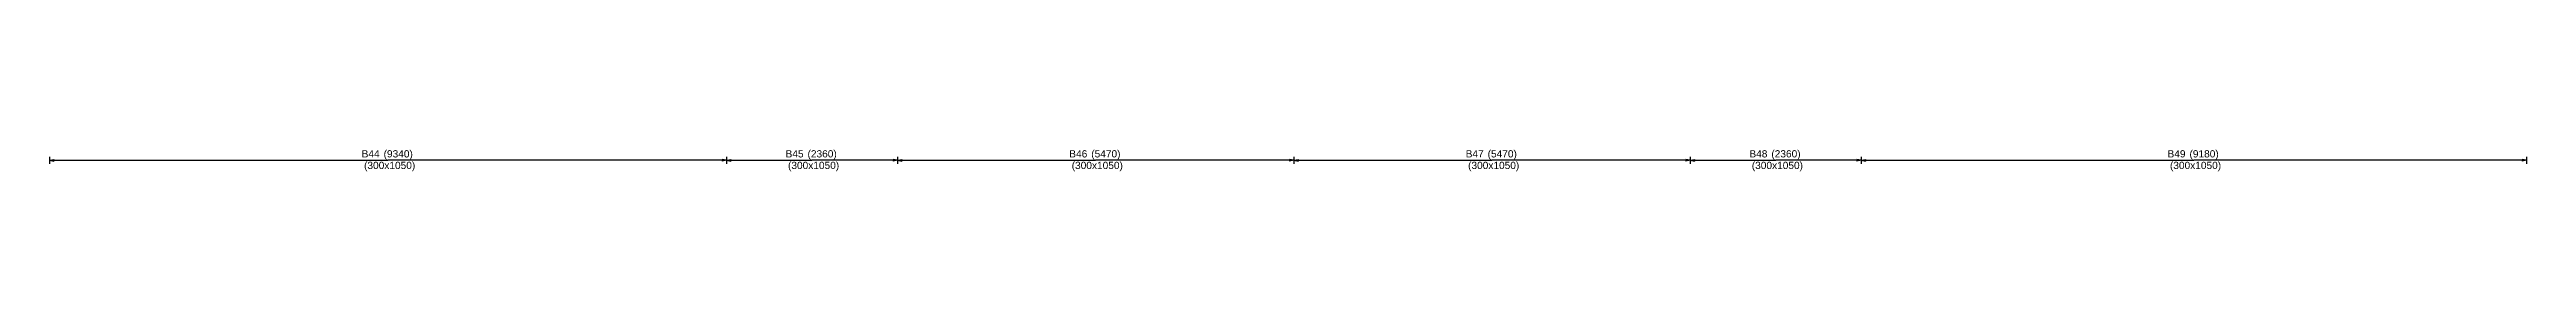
# Model space of a CAD drawing. Extents: x 0 to 98, y 3 to 248.
# Drawn here: x 1 to 35.18, y 166.75 to 167.05 of the extents above; entities that cross this region are included whole.
import ezdxf

# ---------------------------------------------------------------- set-up
doc = ezdxf.new("R2010")
doc.units = 0
for name, color, linetype in [('Beam_Dimensions_LS', 3, 'CONTINUOUS'), ('Beam_NameLS', 6, 'CONTINUOUS'), ('span_dim', 7, 'CONTINUOUS'), ('spanline', 7, 'CONTINUOUS')]:
    doc.layers.add(name, color=color, linetype=linetype)
doc.styles.add('STRUDS_Arial', font='ARIAL.TTF', dxfattribs={"height": 0.04})

msp = doc.modelspace()

# ---------------------------------------------------------------- texts
at = {"layer": 'Beam_Dimensions_LS', "style": 'STRUDS_Arial'}
for p in [(5.34, 166.783), (11.19, 166.783), (15.105, 166.783), (20.575, 166.783), (24.49, 166.783), (30.26, 166.783)]:
    msp.add_text('(300x1050)', height=0.1, dxfattribs=at).set_placement(p)
at = {"layer": 'Beam_NameLS', "style": 'STRUDS_Arial'}
for s, p in [('B44', (5.307, 166.943)), ('B45', (11.157, 166.943)), ('B46', (15.072, 166.943)), ('B47', (20.542, 166.943)), ('B48', (24.457, 166.943)), ('B49', (30.227, 166.943))]:
    msp.add_text(s, height=0.1, dxfattribs=at).set_placement(p)
at = {"layer": 'span_dim', "style": 'STRUDS_Arial'}
for s, p in [(' (9340) ', (5.571, 166.943)), (' (2360) ', (11.421, 166.943)), (' (5470) ', (15.336, 166.943)), (' (5470) ', (20.806, 166.943)), (' (2360) ', (24.721, 166.943)), (' (9180) ', (30.491, 166.943))]:
    msp.add_text(s, height=0.1, dxfattribs=at).set_placement(p)

# ---------------------------------------------------------------- linework, layer by layer
at = {"layer": 'spanline'}
for p, q in [((1, 166.953), (1, 166.853)), ((1, 166.903), (1.06, 166.913)), ((1, 166.903), (5.67, 166.903)), ((1, 166.903), (1.06, 166.893)), ((1.06, 166.913), (1.06, 166.893)), ((10.34, 166.903), (5.67, 166.903)), ((10.34, 166.903), (10.28, 166.913)), ((10.28, 166.913), (10.28, 166.893)), ((10.34, 166.903), (10.28, 166.893)), ((10.34, 166.953), (10.34, 166.853)), ((10.34, 166.953), (10.34, 166.853)), ((10.34, 166.903), (10.4, 166.913)), ((10.34, 166.903), (11.52, 166.903)), ((10.34, 166.903), (10.4, 166.893)), ((10.4, 166.913), (10.4, 166.893)), ((12.7, 166.903), (11.52, 166.903)), ((12.7, 166.903), (12.64, 166.913)), ((12.64, 166.913), (12.64, 166.893)), ((12.7, 166.903), (12.64, 166.893)), ((12.7, 166.953), (12.7, 166.853)), ((12.7, 166.953), (12.7, 166.853)), ((12.7, 166.903), (12.76, 166.913)), ((12.7, 166.903), (15.435, 166.903)), ((12.7, 166.903), (12.76, 166.893)), ((12.76, 166.913), (12.76, 166.893)), ((18.17, 166.903), (15.435, 166.903)), ((18.17, 166.903), (18.11, 166.913)), ((18.11, 166.913), (18.11, 166.893)), ((18.17, 166.903), (18.11, 166.893)), ((18.17, 166.953), (18.17, 166.853)), ((18.17, 166.953), (18.17, 166.853)), ((18.17, 166.903), (18.23, 166.913)), ((18.17, 166.903), (20.905, 166.903)), ((18.17, 166.903), (18.23, 166.893)), ((18.23, 166.913), (18.23, 166.893)), ((23.64, 166.903), (20.905, 166.903)), ((23.64, 166.903), (23.58, 166.913)), ((23.58, 166.913), (23.58, 166.893)), ((23.64, 166.903), (23.58, 166.893)), ((23.64, 166.953), (23.64, 166.853)), ((23.64, 166.953), (23.64, 166.853)), ((23.64, 166.903), (23.7, 166.913)), ((23.64, 166.903), (24.82, 166.903)), ((23.64, 166.903), (23.7, 166.893)), ((23.7, 166.913), (23.7, 166.893)), ((26, 166.903), (24.82, 166.903)), ((26, 166.903), (25.94, 166.913)), ((25.94, 166.913), (25.94, 166.893)), ((26, 166.903), (25.94, 166.893)), ((26, 166.953), (26, 166.853)), ((26, 166.953), (26, 166.853)), ((26, 166.903), (26.06, 166.913)), ((26, 166.903), (30.59, 166.903)), ((26, 166.903), (26.06, 166.893)), ((26.06, 166.913), (26.06, 166.893)), ((35.18, 166.903), (30.59, 166.903)), ((35.18, 166.903), (35.12, 166.913)), ((35.12, 166.913), (35.12, 166.893)), ((35.18, 166.903), (35.12, 166.893)), ((35.18, 166.953), (35.18, 166.853))]:
    msp.add_line(p, q, dxfattribs=at)
for points in [[(1, 166.903), (1.06, 166.913), (1, 166.903), (1.06, 166.893)], [(10.34, 166.903), (10.28, 166.913), (10.34, 166.903), (10.28, 166.893)], [(10.34, 166.903), (10.4, 166.913), (10.34, 166.903), (10.4, 166.893)], [(12.7, 166.903), (12.64, 166.913), (12.7, 166.903), (12.64, 166.893)], [(12.7, 166.903), (12.76, 166.913), (12.7, 166.903), (12.76, 166.893)], [(18.17, 166.903), (18.11, 166.913), (18.17, 166.903), (18.11, 166.893)], [(18.17, 166.903), (18.23, 166.913), (18.17, 166.903), (18.23, 166.893)], [(23.64, 166.903), (23.58, 166.913), (23.64, 166.903), (23.58, 166.893)], [(23.64, 166.903), (23.7, 166.913), (23.64, 166.903), (23.7, 166.893)], [(26, 166.903), (25.94, 166.913), (26, 166.903), (25.94, 166.893)], [(26, 166.903), (26.06, 166.913), (26, 166.903), (26.06, 166.893)], [(35.18, 166.903), (35.12, 166.913), (35.18, 166.903), (35.12, 166.893)]]:
    msp.add_solid(points, dxfattribs=at)

msp.set_redraw_order([(e.dxf.handle, doc.entitydb.next_handle()) for e in msp.query("TEXT MTEXT ATTDEF DIMENSION ARC_DIMENSION")])  # texts and dimensions are drawn at this point

doc.saveas('drawing.dxf')
